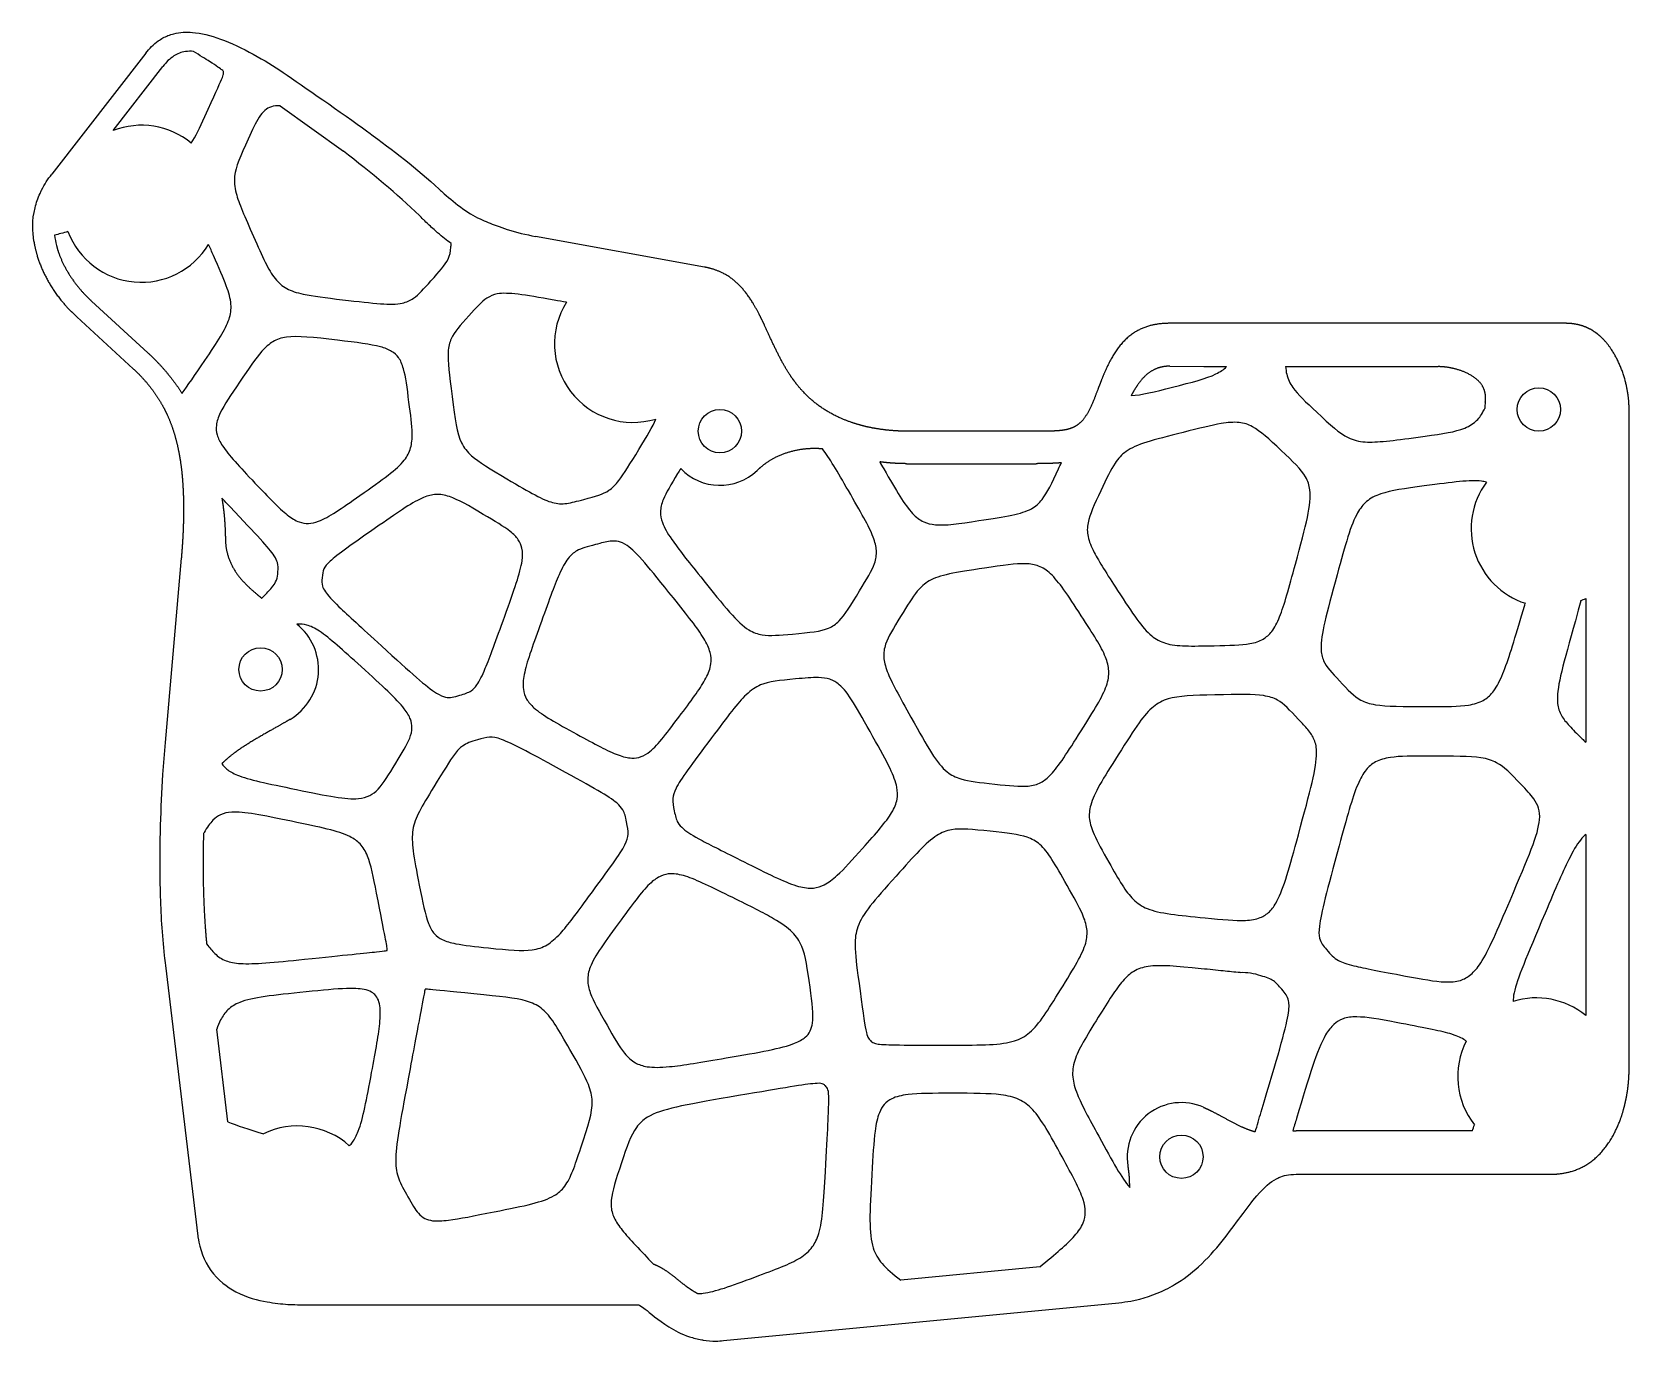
# Model space of a CAD drawing. Header units: millimetres. Extents: x -115 to 32, y -70 to 51.
import ezdxf

# ---------------------------------------------------------------- set-up
doc = ezdxf.new("R2010")
doc.units = ezdxf.units.MM
doc.layers.get('0').update_dxf_attribs({"linetype": 'CONTINUOUS'})

msp = doc.modelspace()

# ---------------------------------------------------------------- linework, layer by layer
for p, q in [((-104.59, 48.91), (-113.27, 37.73)), ((-107.62, 41.76), (-103.01, 47.69)), ((-92.19, 44.05), (-86.36, 39.86)), ((-114.93, 31.54), (-114.93, 31.56)), ((-53.01, 29.15), (-68.62, 31.99)), ((-104.41, 21.24), (-109.61, 26.02)), ((-110.96, 24.55), (-105.76, 19.77)), ((26.44, 23.96), (-10.1, 23.96)), ((-10.08, 20), (-6.92, 19.96)), ((-6.92, 19.96), (-4.83, 19.96)), ((0.62, 19.96), (14.69, 19.96)), ((32.33, -44.87), (32.33, 16)), ((-22.4, 14), (-34.36, 14)), ((-34.36, 11), (-22.4, 11)), ((-101.32, 2.26), (-102.81, -14.75)), ((28.33, -1.44), (28.33, -14.72)), ((28.33, -23.24), (28.33, -39.95)), ((-102.79, -35.33), (-99.79, -60.33)), ((-97.03, -49.79), (-98.05, -41.23)), ((17.86, -50.62), (1.6, -50.62)), ((1.6, -54.62), (25, -54.62)), ((-22.08, -63.16), (-34.91, -64.39)), ((-90.07, -66.67), (-59.11, -66.67)), ((-51.27, -69.98), (-14.76, -66.48))]:
    msp.add_line(p, q)
for centre in [(24, 16), (-51.6, 14), (-94, -8), (-9, -53)]:
    msp.add_circle(centre, 2)
for centre, radius, start, end in [((-105, 35), 7.25, 50.6689, 111.1426), ((-105, 35), 7.25, 200.7715, 328.8089), ((-59.62, 22.06), 7.25, 147.9484, 286.7903), ((24, 16), 5, 172.1427, 178.9491), ((-51.6, 14), 5, 223.7412, 313.464), ((25, 5), 7.25, 143.6807, 251.9501), ((25, 5), 7.25, 293.1946, 297.3016), ((-94, -8), 5.35, -59.4772, 51.2215), ((-3.36, -41), 5, 70.1769, 92.5484), ((23.76, -45.58), 7.25, 50.9716, 107.1262), ((23.76, -45.58), 7.25, 153.2668, 218.006), ((-9, -53), 5, 65.9174, 189.5666), ((-90.61, -57.41), 7.25, 48.5178, 115.63)]:
    msp.add_arc(centre, radius, start, end)
for points, degree, knots in [([(-104.59, 48.91), (-104.26, 49.34), (-103.89, 49.73), (-103.16, 50.24), (-102.87, 50.4), (-102.55, 50.53)], 3, [0, 0, 0, 0, 0.1615538, 0.1615538, 0.2652934, 0.2652934, 0.2652934, 0.2652934]), ([(-102, 50.7), (-101.44, 50.84), (-100.87, 50.87), (-99.49, 50.76), (-98.62, 50.54), (-95.72, 49.49), (-93.54, 48.23), (-91.93, 47.13)], 3, [0, 0, 0, 0, 0.1724139, 0.1724139, 0.4165655, 0.4165655, 0.9531404, 0.9531404, 0.9531404, 0.9531404]), ([(-100.2, 49.07), (-100.45, 49.09), (-100.7, 49.09), (-101.13, 49.02), (-101.32, 48.98), (-101.67, 48.84), (-101.84, 48.75), (-102, 48.65)], 3, [1.0740013, 1.0740013, 1.0740013, 1.0740013, 1.1897237, 1.1897237, 1.2779348, 1.2779348, 1.3659141, 1.3659141, 1.3659141, 1.3659141]), ([(-97.43, 47.16), (-97.43, 47.19), (-97.44, 47.22), (-97.48, 47.28), (-97.51, 47.32), (-97.72, 47.48), (-98.03, 47.7), (-99.07, 48.36), (-99.61, 48.7), (-100.2, 49.07)], 3, [0, 0, 0, 0, 0.00932431, 0.00932431, 0.01685216, 0.01685216, 0.03711357, 0.03711357, 0.0480001, 0.0480001, 0.0480001, 0.0480001]), ([(-102, 48.65), (-102.2, 48.52), (-102.38, 48.38), (-102.72, 48.05), (-102.87, 47.87), (-103.01, 47.69)], 3, [0, 0, 0, 0, 0.070191, 0.070191, 0.1404002, 0.1404002, 0.1404002, 0.1404002]), ([(-99.14, 43.06), (-98.26, 45), (-97.82, 45.97), (-97.49, 46.74), (-97.44, 46.88), (-97.41, 47.02), (-97.41, 47.05), (-97.41, 47.11), (-97.42, 47.14), (-97.43, 47.16)], 3, [0, 0, 0, 0, 0.639608, 0.639608, 0.959606, 0.959606, 1.119691, 1.119691, 1.279795, 1.279795, 1.279795, 1.279795]), ([(-91.93, 47.13), (-90.06, 45.85), (-86.57, 43.45), (-84.08, 41.63), (-84.04, 41.61), (-84.01, 41.58)], 3, [0, 0, 0, 0, 0.6809479, 0.6809479, 0.6904835, 0.6904835, 0.6904835, 0.6904835]), ([(-92.19, 44.05), (-92.51, 44.06), (-92.77, 44.03), (-93.23, 43.88), (-93.42, 43.77), (-93.8, 43.46), (-93.97, 43.24), (-94.46, 42.49), (-94.76, 41.83), (-95.15, 40.98)], 3, [1.090477, 1.090477, 1.090477, 1.090477, 1.369153, 1.369153, 1.634201, 1.634201, 1.930049, 1.930049, 2.492551, 2.492551, 2.492551, 2.492551]), ([(-95.15, 40.98), (-95.87, 39.39), (-96.3, 38.45), (-96.45, 37.05), (-96.4, 36.56), (-96.01, 35.04), (-95.48, 33.85), (-94.65, 31.97)], 3, [0, 0, 0, 0, 0.525015, 0.525015, 0.810474, 0.810474, 1.278991, 1.278991, 1.278991, 1.278991]), ([(-76.42, 31.33), (-76.83, 31.62), (-77.22, 31.94), (-77.95, 32.58), (-78.25, 32.85), (-78.67, 33.25), (-78.8, 33.38), (-78.98, 33.55), (-79.12, 33.7), (-81.4, 35.9), (-83.74, 37.83), (-86.36, 39.86)], 3, [0.8012267, 0.8012267, 0.8012267, 0.8012267, 1.0380105, 1.0380105, 1.1976474, 1.1976474, 1.2755894, 1.2755894, 1.2973826, 1.2973826, 1.5126054, 1.5126054, 1.5126054, 1.5126054]), ([(-114.36, 35.95), (-114.32, 36.06), (-114.27, 36.16), (-113.95, 36.79), (-113.63, 37.27), (-113.27, 37.73)], 3, [0.3550521, 0.3550521, 0.3550521, 0.3550521, 0.3795625, 0.3795625, 0.5020165, 0.5020165, 0.5020165, 0.5020165]), ([(-114.93, 31.56), (-115.06, 32.41), (-115.11, 33.47), (-114.71, 35.09), (-114.56, 35.53), (-114.36, 35.95)], 3, [0.0028633, 0.0028633, 0.0028633, 0.0028633, 0.2566818, 0.2566818, 0.3550521, 0.3550521, 0.3550521, 0.3550521]), ([(-77.23, 36.09), (-76.77, 35.68), (-76.16, 35.16), (-74.91, 34.22), (-74.34, 33.87), (-73.74, 33.6)], 3, [0.036248, 0.036248, 0.036248, 0.036248, 0.1961436, 0.1961436, 0.368509, 0.368509, 0.368509, 0.368509]), ([(-72.24, 32.98), (-71.91, 32.86), (-71.57, 32.74), (-70.37, 32.36), (-69.51, 32.15), (-68.62, 31.99)], 3, [0.1624543, 0.1624543, 0.1624543, 0.1624543, 0.2697807, 0.2697807, 0.5394856, 0.5394856, 0.5394856, 0.5394856]), ([(-114.93, 31.54), (-114.86, 31.12), (-114.66, 30.16), (-114.14, 28.67), (-113.37, 27.24), (-112.33, 25.9), (-111.44, 24.99), (-110.96, 24.55)], 5, [0.4489839, 0.4489839, 0.4489839, 0.4489839, 0.4489839, 0.4489839, 0.6, 0.8, 1, 1, 1, 1, 1, 1]), ([(-112.84, 31.15), (-112.78, 30.9), (-112.58, 30.23), (-112.13, 29.14), (-111.5, 28.09), (-110.71, 27.1), (-109.99, 26.37), (-109.61, 26.02)], 5, [-0.5136637, -0.5136637, -0.5136637, -0.5136637, -0.5136637, -0.5136637, -0.4, -0.2, 0, 0, 0, 0, 0, 0]), ([(-94.65, 31.97), (-93.82, 30.08), (-93.29, 28.89), (-92.35, 27.7), (-92, 27.41), (-91.17, 26.95), (-90.68, 26.79), (-89.16, 26.46), (-88, 26.32), (-86.43, 26.14)], 3, [0, 0, 0, 0, 0.61847, 0.61847, 0.929936, 0.929936, 1.236091, 1.236091, 1.679623, 1.679623, 1.679623, 1.679623]), ([(-78.27, 27.88), (-77.48, 28.76), (-76.98, 29.32), (-76.53, 30.23), (-76.45, 30.57), (-76.42, 31.09), (-76.42, 31.2), (-76.42, 31.33)], 3, [0, 0, 0, 0, 0.355127, 0.355127, 0.5626958, 0.5626958, 0.6192106, 0.6192106, 0.6192106, 0.6192106]), ([(-99.15, 20.52), (-97.96, 22.29), (-97.23, 23.37), (-96.76, 24.8), (-96.7, 25.24), (-96.78, 26.23), (-96.93, 26.77), (-97.43, 28.16), (-97.83, 29.06), (-98.34, 30.21)], 3, [0, 0, 0, 0, 0.640343, 0.640343, 0.949415, 0.949415, 1.264479, 1.264479, 1.625005, 1.625005, 1.625005, 1.625005]), ([(-47.75, 24.34), (-47.97, 24.79), (-48.44, 25.7), (-49.23, 27), (-50.2, 28.06), (-51.45, 28.76), (-52.47, 29.05), (-53.01, 29.15)], 5, [-0.2913407, -0.2913407, -0.2913407, -0.2913407, -0.2913407, -0.2913407, -0.2, -0.1, 0, 0, 0, 0, 0, 0]), ([(-86.43, 26.14), (-83.44, 25.79), (-81.95, 25.61), (-80.53, 25.91), (-80.2, 26.06), (-79.4, 26.62), (-78.94, 27.14), (-78.27, 27.88)], 3, [0, 0, 0, 0, 0.900557, 0.900557, 1.256733, 1.256733, 1.800521, 1.800521, 1.800521, 1.800521]), ([(-66.89, 26.1), (-69.74, 26.6), (-71.16, 26.85), (-72.51, 26.61), (-72.81, 26.48), (-73.61, 25.96), (-74.08, 25.43), (-74.77, 24.66)], 3, [0, 0, 0, 0, 0.86781, 0.86781, 1.187164, 1.187164, 1.735188, 1.735188, 1.735188, 1.735188]), ([(-74.77, 24.66), (-75.6, 23.74), (-76.11, 23.17), (-76.57, 22.17), (-76.66, 21.79), (-76.74, 20.43), (-76.58, 19.23), (-76.32, 17.21)], 3, [0, 0, 0, 0, 0.3708064, 0.3708064, 0.5879072, 0.5879072, 0.9843302, 0.9843302, 0.9843302, 0.9843302]), ([(-44.75, 18.66), (-44.84, 18.77), (-45.23, 19.31), (-45.87, 20.34), (-46.45, 21.51), (-46.99, 22.72), (-47.47, 23.77), (-47.73, 24.3), (-47.75, 24.34)], 5, [-0.5270726, -0.5270726, -0.5270726, -0.5270726, -0.5270726, -0.5270726, -0.5, -0.4, -0.3, -0.2913407, -0.2913407, -0.2913407, -0.2913407, -0.2913407, -0.2913407]), ([(-10.1, 23.96), (-10.67, 23.96), (-11.73, 23.87), (-13.1, 23.45), (-14.49, 22.4), (-15.46, 20.87), (-16.02, 19.63), (-16.35, 18.8), (-16.51, 18.38), (-16.53, 18.34)], 5, [0, 0, 0, 0, 0, 0, 0.1, 0.2, 0.3, 0.4, 0.4097349, 0.4097349, 0.4097349, 0.4097349, 0.4097349, 0.4097349]), ([(29.39, 22.99), (29.25, 23.1), (28.76, 23.45), (28.21, 23.71), (27.61, 23.89), (26.94, 23.96), (26.44, 23.96)], 5, [0.7108519, 0.7108519, 0.7108519, 0.7108519, 0.7108519, 0.7108519, 0.8, 1, 1, 1, 1, 1, 1]), ([(-86.9, 22.4), (-89.17, 22.66), (-90.58, 22.83), (-92.09, 22.61), (-92.49, 22.48), (-93.22, 22.05), (-93.54, 21.76), (-94.46, 20.73), (-95.08, 19.81), (-95.94, 18.54)], 3, [0, 0, 0, 0, 0.685412, 0.685412, 0.99988, 0.99988, 1.294833, 1.294833, 1.794158, 1.794158, 1.794158, 1.794158]), ([(-80.3, 16.69), (-80.47, 18.04), (-80.6, 19.03), (-80.93, 20.18), (-81.07, 20.52), (-81.44, 21.03), (-81.65, 21.22), (-82.18, 21.54), (-82.52, 21.68), (-83.84, 22.03), (-85.1, 22.18), (-86.9, 22.4)], 3, [0, 0, 0, 0, 0.41021, 0.41021, 0.641707, 0.641707, 0.845757, 0.845757, 1.072586, 1.072586, 1.552396, 1.552396, 1.552396, 1.552396]), ([(32.33, 16), (32.33, 16.45), (32.27, 17.35), (32.05, 18.69), (31.53, 20.22), (30.76, 21.59), (30.06, 22.42), (29.57, 22.85), (29.39, 22.99)], 5, [0, 0, 0, 0, 0, 0, 0.2, 0.4, 0.6, 0.7108519, 0.7108519, 0.7108519, 0.7108519, 0.7108519, 0.7108519]), ([(-104.41, 21.24), (-103.76, 20.65), (-103.07, 19.94), (-102.44, 19.19), (-101.85, 18.41), (-101.32, 17.61), (-101.25, 17.5)], 5, [0, 0, 0, 0, 0, 0, 0.2, 0.2294064, 0.2294064, 0.2294064, 0.2294064, 0.2294064, 0.2294064]), ([(-105.76, 19.77), (-105.13, 19.19), (-104.45, 18.47), (-103.86, 17.72), (-103.36, 16.95), (-102.94, 16.16), (-102.86, 16.01)], 5, [0, 0, 0, 0, 0, 0, 0.2, 0.2450399, 0.2450399, 0.2450399, 0.2450399, 0.2450399, 0.2450399]), ([(-10.08, 20), (-10.45, 20), (-11.15, 19.91), (-11.97, 19.56), (-12.63, 18.93), (-13.18, 18.1), (-13.5, 17.53), (-13.64, 17.28)], 5, [0, 0, 0, 0, 0, 0, 0.1, 0.2, 0.273387, 0.273387, 0.273387, 0.273387, 0.273387, 0.273387]), ([(-9.83, 18.06), (-7.97, 18.53), (-6.71, 18.85), (-5.42, 19.48), (-5.1, 19.69), (-4.83, 19.96)], 3, [0, 0, 0, 0, 0.5761734, 0.5761734, 0.8358467, 0.8358467, 0.8358467, 0.8358467]), ([(0.62, 19.96), (0.64, 19.71), (0.67, 19.48), (0.83, 18.81), (1.02, 18.42), (1.76, 17.38), (2.47, 16.71), (3.5, 15.75)], 3, [0.795647, 0.795647, 0.795647, 0.795647, 0.972103, 0.972103, 1.340937, 1.340937, 1.945243, 1.945243, 1.945243, 1.945243]), ([(-95.94, 18.54), (-96.76, 17.33), (-97.36, 16.44), (-97.92, 15.28), (-98.04, 14.91), (-98.12, 14.24), (-98.09, 13.95), (-97.91, 13.34), (-97.75, 13.01), (-96.95, 11.79), (-95.97, 10.75), (-94.52, 9.21)], 3, [0, 0, 0, 0, 0.437939, 0.437939, 0.686763, 0.686763, 0.899854, 0.899854, 1.127883, 1.127883, 1.673406, 1.673406, 1.673406, 1.673406]), ([(-38.6, 14.55), (-38.73, 14.58), (-39.34, 14.76), (-40.41, 15.13), (-41.77, 15.77), (-42.99, 16.65), (-43.97, 17.65), (-44.53, 18.35), (-44.75, 18.66)], 5, [-0.8272273, -0.8272273, -0.8272273, -0.8272273, -0.8272273, -0.8272273, -0.8, -0.7, -0.6, -0.5270726, -0.5270726, -0.5270726, -0.5270726, -0.5270726, -0.5270726]), ([(-16.53, 18.34), (-16.66, 18), (-16.93, 17.28), (-17.31, 16.28), (-17.77, 15.33), (-18.32, 14.72), (-18.78, 14.43), (-19.08, 14.3), (-19.18, 14.27)], 5, [0.4097349, 0.4097349, 0.4097349, 0.4097349, 0.4097349, 0.4097349, 0.5, 0.6, 0.7, 0.7478192, 0.7478192, 0.7478192, 0.7478192, 0.7478192, 0.7478192]), ([(-84.83, 8.06), (-82.68, 9.57), (-81.43, 10.45), (-80.45, 11.68), (-80.26, 12.05), (-80.04, 12.85), (-80, 13.29), (-80.02, 14.56), (-80.14, 15.48), (-80.3, 16.69)], 3, [0, 0, 0, 0, 0.787233, 0.787233, 1.115722, 1.115722, 1.434768, 1.434768, 1.890159, 1.890159, 1.890159, 1.890159]), ([(-76.32, 17.21), (-76.05, 15.06), (-75.89, 13.83), (-75.23, 12.47), (-74.94, 12.1), (-73.85, 11.13), (-72.84, 10.53), (-71.26, 9.6)], 3, [0, 0, 0, 0, 0.651887, 0.651887, 0.975244, 0.975244, 1.517043, 1.517043, 1.517043, 1.517043]), ([(-102.86, 16.01), (-102.61, 15.51), (-102.21, 14.62), (-101.91, 13.7), (-101.67, 12.76), (-101.5, 11.81), (-101.43, 11.39)], 5, [0.2450399, 0.2450399, 0.2450399, 0.2450399, 0.2450399, 0.2450399, 0.4, 0.5168525, 0.5168525, 0.5168525, 0.5168525, 0.5168525, 0.5168525]), ([(0.21, 12.22), (-0.94, 13.3), (-1.7, 14), (-2.83, 14.62), (-3.22, 14.75), (-4.17, 14.85), (-4.72, 14.8), (-6.2, 14.55), (-7.33, 14.27), (-8.85, 13.88)], 3, [0, 0, 0, 0, 0.473715, 0.473715, 0.732647, 0.732647, 1.016083, 1.016083, 1.431918, 1.431918, 1.431918, 1.431918]), ([(3.5, 15.75), (4.78, 14.54), (5.57, 13.81), (6.88, 13.17), (7.37, 13.05), (9.04, 12.94), (10.48, 13.13), (12.86, 13.45)], 3, [0, 0, 0, 0, 0.528161, 0.528161, 0.828937, 0.828937, 1.372141, 1.372141, 1.372141, 1.372141]), ([(12.86, 13.45), (14.63, 13.69), (15.88, 13.86), (17.31, 14.32), (17.71, 14.52), (18.34, 15.03), (18.58, 15.32), (18.86, 15.81), (18.93, 15.95), (19, 16.09)], 3, [0, 0, 0, 0, 0.53521, 0.53521, 0.829786, 0.829786, 1.083885, 1.083885, 1.174064, 1.174064, 1.174064, 1.174064]), ([(-34.36, 14), (-34.85, 14), (-35.7, 14.03), (-36.55, 14.12), (-37.41, 14.25), (-38.25, 14.45), (-38.6, 14.55)], 5, [-1, -1, -1, -1, -1, -1, -0.9, -0.8272273, -0.8272273, -0.8272273, -0.8272273, -0.8272273, -0.8272273]), ([(-19.18, 14.27), (-19.28, 14.23), (-19.6, 14.13), (-20.17, 14.03), (-20.81, 14), (-21.51, 14), (-22.1, 14), (-22.4, 14)], 5, [0.7478192, 0.7478192, 0.7478192, 0.7478192, 0.7478192, 0.7478192, 0.8, 0.9, 1, 1, 1, 1, 1, 1]), ([(-8.85, 13.88), (-11.72, 13.16), (-13.16, 12.8), (-14.51, 11.84), (-14.82, 11.49), (-15.53, 10.44), (-15.91, 9.62), (-16.44, 8.48)], 3, [0, 0, 0, 0, 0.887863, 0.887863, 1.263668, 1.263668, 1.779259, 1.779259, 1.779259, 1.779259]), ([(-64.15, 7.7), (-63.04, 7.99), (-62.39, 8.17), (-61.52, 8.76), (-61.24, 9.04), (-60.45, 10.06), (-59.91, 10.95), (-59.07, 12.32)], 3, [0, 0, 0, 0, 0.3436806, 0.3436806, 0.5419118, 0.5419118, 0.8340142, 0.8340142, 0.8340142, 0.8340142]), ([(-42.13, 12.36), (-42.43, 12.39), (-43.07, 12.42), (-44.03, 12.36), (-45.3, 12.12), (-46.5, 11.63), (-47.36, 11.08), (-47.9, 10.62), (-48.16, 10.38)], 5, [-0.7790496, -0.7790496, -0.7790496, -0.7790496, -0.7790496, -0.7790496, -0.6, -0.4, -0.2, 0, 0, 0, 0, 0, 0]), ([(1.53, 1.71), (2.53, 5.41), (3.03, 7.26), (2.81, 9.01), (2.68, 9.39), (2.05, 10.5), (1.31, 11.19), (0.21, 12.22)], 3, [0, 0, 0, 0, 1.150544, 1.150544, 1.530951, 1.530951, 2.258642, 2.258642, 2.258642, 2.258642]), ([(-101.43, 11.39), (-101.38, 11.1), (-101.24, 10.09), (-101.13, 8.73), (-101.09, 7.34), (-101.11, 5.92), (-101.15, 4.79), (-101.17, 4.44)], 5, [0.5168525, 0.5168525, 0.5168525, 0.5168525, 0.5168525, 0.5168525, 0.6, 0.8, 0.8901465, 0.8901465, 0.8901465, 0.8901465, 0.8901465, 0.8901465]), ([(-36.48, 10.53), (-35.3, 8.49), (-34.55, 7.19), (-33.48, 6.05), (-33.15, 5.8), (-32.46, 5.48), (-32.11, 5.4), (-30.77, 5.27), (-29.55, 5.46), (-27.71, 5.74)], 3, [0, 0, 0, 0, 0.706654, 0.706654, 1.022844, 1.022844, 1.303168, 1.303168, 1.962129, 1.962129, 1.962129, 1.962129]), ([(-27.71, 5.74), (-25.14, 6.13), (-23.77, 6.33), (-22.45, 7.06), (-22.14, 7.33), (-21.38, 8.31), (-20.96, 9.19), (-20.34, 10.53)], 3, [0, 0, 0, 0, 0.778407, 0.778407, 1.114391, 1.114391, 1.698673, 1.698673, 1.698673, 1.698673]), ([(-20.08, 11.08), (-20.26, 11.07), (-20.74, 11.03), (-21.22, 11.01), (-21.68, 11.01), (-22.13, 11), (-22.4, 11)], 5, [0.8382641, 0.8382641, 0.8382641, 0.8382641, 0.8382641, 0.8382641, 0.9, 1, 1, 1, 1, 1, 1]), ([(-94.52, 9.21), (-93.23, 7.86), (-92.31, 6.89), (-91.14, 5.96), (-90.79, 5.75), (-90.16, 5.52), (-89.87, 5.47), (-89.28, 5.5), (-88.97, 5.57), (-87.71, 6.05), (-86.56, 6.85), (-84.83, 8.06)], 3, [0, 0, 0, 0, 0.560304, 0.560304, 0.845302, 0.845302, 1.074803, 1.074803, 1.301961, 1.301961, 1.958084, 1.958084, 1.958084, 1.958084]), ([(-71.26, 9.6), (-69.05, 8.3), (-67.94, 7.65), (-66.6, 7.29), (-66.21, 7.27), (-65.3, 7.4), (-64.81, 7.53), (-64.15, 7.7)], 3, [0, 0, 0, 0, 0.770019, 0.770019, 1.160911, 1.160911, 1.531216, 1.531216, 1.531216, 1.531216]), ([(-55.5, 10.08), (-56.11, 9.08), (-56.57, 8.33), (-56.99, 7.27), (-57.08, 6.91), (-57.09, 6.22), (-57.03, 5.9), (-56.74, 5.11), (-56.46, 4.61), (-55.44, 3.13), (-54.57, 2.03), (-53.37, 0.54)], 3, [0, 0, 0, 0, 0.354263, 0.354263, 0.573359, 0.573359, 0.763521, 0.763521, 1.015625, 1.015625, 1.384348, 1.384348, 1.384348, 1.384348]), ([(13.42, 8.94), (11.61, 8.7), (10.34, 8.52), (8.88, 8.03), (8.45, 7.8), (7.77, 7.22), (7.51, 6.89), (6.63, 5.35), (6.15, 3.59), (5.37, 0.72)], 3, [0, 0, 0, 0, 0.546899, 0.546899, 0.852522, 0.852522, 1.122836, 1.122836, 1.84597, 1.84597, 1.84597, 1.84597]), ([(19.16, 9.29), (19.01, 9.33), (18.86, 9.36), (17.64, 9.51), (16.14, 9.31), (13.42, 8.94)], 3, [0.533281, 0.533281, 0.533281, 0.533281, 0.6107801, 0.6107801, 1.1155819, 1.1155819, 1.1155819, 1.1155819]), ([(-97.57, 7.82), (-97.52, 7.49), (-97.41, 6.77), (-97.33, 6.03), (-97.28, 5.3), (-97.26, 4.56), (-97.25, 4.15)], 5, [0.7224715, 0.7224715, 0.7224715, 0.7224715, 0.7224715, 0.7224715, 0.8, 0.8953787, 0.8953787, 0.8953787, 0.8953787, 0.8953787, 0.8953787]), ([(-73.44, 6.32), (-74.81, 7.13), (-75.76, 7.69), (-77.01, 8.11), (-77.41, 8.18), (-78.18, 8.14), (-78.55, 8.04), (-79.93, 7.48), (-81.14, 6.63), (-83.04, 5.31)], 3, [0, 0, 0, 0, 0.478373, 0.478373, 0.739505, 0.739505, 0.969516, 0.969516, 1.527099, 1.527099, 1.527099, 1.527099]), ([(-38.7, -0.74), (-38.04, 0.34), (-37.57, 1.1), (-37.19, 2.19), (-37.13, 2.57), (-37.18, 3.36), (-37.28, 3.76), (-37.84, 5.22), (-38.58, 6.51), (-39.74, 8.51)], 3, [0, 0, 0, 0, 0.381668, 0.381668, 0.608198, 0.608198, 0.819929, 0.819929, 1.270721, 1.270721, 1.270721, 1.270721]), ([(-16.44, 8.48), (-17.05, 7.19), (-17.45, 6.32), (-17.7, 5.11), (-17.71, 4.7), (-17.52, 3.8), (-17.33, 3.33), (-16.6, 1.94), (-15.89, 0.85), (-14.89, -0.7)], 3, [0, 0, 0, 0, 0.428201, 0.428201, 0.673179, 0.673179, 0.930688, 0.930688, 1.361492, 1.361492, 1.361492, 1.361492]), ([(-92.4, 1.02), (-92.38, 1.36), (-92.36, 1.6), (-92.49, 2.05), (-92.58, 2.25), (-93.23, 3.22), (-94.35, 4.4), (-96.81, 7.01)], 3, [0, 0, 0, 0, 0.1012425, 0.1012425, 0.1663382, 0.1663382, 0.3665029, 0.3665029, 0.3665029, 0.3665029]), ([(-71.46, -3.08), (-70.59, -0.65), (-70.02, 0.91), (-69.8, 2.48), (-69.8, 2.86), (-69.94, 3.48), (-70.05, 3.74), (-70.4, 4.24), (-70.65, 4.49), (-71.54, 5.2), (-72.36, 5.68), (-73.44, 6.32)], 3, [0, 0, 0, 0, 0.775833, 0.775833, 1.085593, 1.085593, 1.353568, 1.353568, 1.641194, 1.641194, 2.173218, 2.173218, 2.173218, 2.173218]), ([(-83.04, 5.31), (-85.63, 3.5), (-86.92, 2.59), (-87.88, 1.71), (-88.05, 1.5), (-88.27, 1.04), (-88.29, 0.8), (-88.32, 0.47)], 3, [0, 0, 0, 0, 0.947363, 0.947363, 1.3799, 1.3799, 1.894749, 1.894749, 1.894749, 1.894749]), ([(-97.25, 4.15), (-97.25, 3.67), (-97.16, 2.77), (-96.78, 1.57), (-96.05, 0.5), (-95.09, -0.43), (-94.38, -1.03), (-93.97, -1.36), (-93.89, -1.42)], 5, [-1, -1, -1, -1, -1, -1, -0.8, -0.6, -0.4, -0.3539035, -0.3539035, -0.3539035, -0.3539035, -0.3539035, -0.3539035]), ([(-63.09, 3.53), (-63.83, 3.33), (-64.37, 3.19), (-65.11, 2.78), (-65.37, 2.56), (-65.9, 1.88), (-66.16, 1.39), (-66.9, -0.29), (-67.43, -1.78), (-68.22, -3.97)], 3, [0, 0, 0, 0, 0.2315967, 0.2315967, 0.3876794, 0.3876794, 0.5717978, 0.5717978, 0.8635163, 0.8635163, 0.8635163, 0.8635163]), ([(-55.89, -1.4), (-58.14, 1.42), (-59.27, 2.83), (-60.45, 3.64), (-60.71, 3.75), (-61.21, 3.86), (-61.46, 3.86), (-62.11, 3.79), (-62.54, 3.67), (-63.09, 3.53)], 3, [0, 0, 0, 0, 1.082543, 1.082543, 1.420917, 1.420917, 1.727415, 1.727415, 2.171583, 2.171583, 2.171583, 2.171583]), ([(-18.25, -3.04), (-19.51, -1.11), (-20.3, 0.11), (-21.43, 1.16), (-21.79, 1.39), (-22.54, 1.68), (-22.93, 1.74), (-24.29, 1.79), (-25.47, 1.61), (-27.18, 1.35)], 3, [0, 0, 0, 0, 0.691569, 0.691569, 1.004844, 1.004844, 1.28978, 1.28978, 1.875484, 1.875484, 1.875484, 1.875484]), ([(-5.98, -5.81), (-4.56, -5.78), (-3.5, -5.76), (-2.19, -5.53), (-1.79, -5.4), (-1.15, -5.02), (-0.89, -4.79), (-0.4, -4.15), (-0.16, -3.7), (0.51, -2.04), (0.93, -0.49), (1.53, 1.71)], 3, [0, 0, 0, 0, 0.427194, 0.427194, 0.683675, 0.683675, 0.903618, 0.903618, 1.161149, 1.161149, 1.653328, 1.653328, 1.653328, 1.653328]), ([(-93.89, -1.42), (-93.53, -1.07), (-93.26, -0.79), (-92.77, -0.23), (-92.62, 0.02), (-92.45, 0.49), (-92.43, 0.72), (-92.4, 1.02)], 3, [0.604504, 0.604504, 0.604504, 0.604504, 0.923854, 0.923854, 1.385804, 1.385804, 1.84778, 1.84778, 1.84778, 1.84778]), ([(-88.32, 0.47), (-88.34, 0.17), (-88.36, -0.06), (-88.24, -0.47), (-88.16, -0.63), (-87.79, -1.16), (-87.41, -1.58), (-85.94, -3), (-84.7, -4.13), (-82.85, -5.82)], 3, [0, 0, 0, 0, 0.0916432, 0.0916432, 0.1484124, 0.1484124, 0.2441696, 0.2441696, 0.3657845, 0.3657845, 0.3657845, 0.3657845]), ([(-53.37, 0.54), (-51.12, -2.27), (-49.99, -3.68), (-48.53, -4.59), (-48.13, -4.73), (-46.97, -4.92), (-46.12, -4.84), (-44.89, -4.73)], 3, [0, 0, 0, 0, 1.082542, 1.082542, 1.49458, 1.49458, 2.164345, 2.164345, 2.164345, 2.164345]), ([(-27.18, 1.35), (-29.94, 0.93), (-31.32, 0.73), (-32.7, -0.07), (-33.04, -0.37), (-33.83, -1.33), (-34.28, -2.07), (-34.92, -3.11)], 3, [0, 0, 0, 0, 0.837534, 0.837534, 1.197177, 1.197177, 1.679822, 1.679822, 1.679822, 1.679822]), ([(5.37, 0.72), (4.37, -2.98), (3.87, -4.83), (3.9, -6.5), (3.98, -6.86), (4.4, -7.78), (4.88, -8.3), (5.59, -9.05)], 3, [0, 0, 0, 0, 1.150545, 1.150545, 1.567051, 1.567051, 2.301638, 2.301638, 2.301638, 2.301638]), ([(-55.17, -12.11), (-54.11, -10.69), (-53.34, -9.66), (-52.64, -8.33), (-52.49, -7.91), (-52.38, -7.13), (-52.41, -6.78), (-52.61, -6.03), (-52.8, -5.61), (-53.66, -4.18), (-54.58, -3.02), (-55.89, -1.4)], 3, [0, 0, 0, 0, 0.531209, 0.531209, 0.823644, 0.823644, 1.081343, 1.081343, 1.373427, 1.373427, 1.952128, 1.952128, 1.952128, 1.952128]), ([(-44.89, -4.73), (-43.25, -4.58), (-42.29, -4.49), (-41.2, -4.03), (-40.9, -3.82), (-40.06, -2.96), (-39.54, -2.11), (-38.7, -0.74)], 3, [0, 0, 0, 0, 0.492496, 0.492496, 0.745513, 0.745513, 1.198009, 1.198009, 1.198009, 1.198009]), ([(-14.89, -0.7), (-13.46, -2.89), (-12.63, -4.17), (-11.35, -5.22), (-10.94, -5.44), (-9.94, -5.74), (-9.35, -5.81), (-7.9, -5.85), (-7.04, -5.83), (-5.98, -5.81)], 3, [0, 0, 0, 0, 0.78465, 0.78465, 1.131724, 1.131724, 1.494272, 1.494272, 1.847232, 1.847232, 1.847232, 1.847232]), ([(-84.72, -7.74), (-86.43, -6.19), (-87.61, -5.11), (-88.99, -4.19), (-89.38, -4), (-90.03, -3.82), (-90.31, -3.79), (-90.62, -3.83), (-90.63, -3.83), (-90.65, -3.83)], 3, [0, 0, 0, 0, 0.690991, 0.690991, 1.005736, 1.005736, 1.252273, 1.252273, 1.26499, 1.26499, 1.26499, 1.26499]), ([(-75.6, -10.38), (-75.16, -10.25), (-74.84, -10.15), (-74.37, -9.84), (-74.2, -9.67), (-73.78, -9.08), (-73.54, -8.59), (-72.83, -6.87), (-72.28, -5.36), (-71.46, -3.08)], 3, [0, 0, 0, 0, 0.1367543, 0.1367543, 0.2270821, 0.2270821, 0.3553599, 0.3553599, 0.5448644, 0.5448644, 0.5448644, 0.5448644]), ([(-68.22, -3.97), (-68.94, -5.97), (-69.45, -7.38), (-69.77, -8.99), (-69.8, -9.44), (-69.7, -10.16), (-69.61, -10.45), (-69.28, -11.02), (-69.05, -11.28), (-67.98, -12.24), (-66.7, -12.94), (-64.81, -13.98)], 3, [0, 0, 0, 0, 0.636107, 0.636107, 0.950651, 0.950651, 1.205661, 1.205661, 1.461593, 1.461593, 2.163655, 2.163655, 2.163655, 2.163655]), ([(-34.92, -3.11), (-35.59, -4.21), (-36.06, -4.97), (-36.44, -6.08), (-36.5, -6.46), (-36.44, -7.27), (-36.34, -7.69), (-35.77, -9.18), (-35.05, -10.46), (-33.96, -12.42)], 3, [0, 0, 0, 0, 0.38746, 0.38746, 0.617215, 0.617215, 0.835511, 0.835511, 1.271338, 1.271338, 1.271338, 1.271338]), ([(-18.26, -13.68), (-17.06, -11.77), (-16.28, -10.54), (-15.75, -9.02), (-15.68, -8.57), (-15.73, -7.71), (-15.83, -7.3), (-16.39, -5.89), (-17.14, -4.74), (-18.25, -3.04)], 3, [0, 0, 0, 0, 0.675083, 0.675083, 0.998817, 0.998817, 1.291335, 1.291335, 1.922225, 1.922225, 1.922225, 1.922225]), ([(13.85, -11.43), (15.43, -11.43), (16.6, -11.43), (18.04, -11.21), (18.48, -11.07), (19.2, -10.67), (19.48, -10.43), (20.04, -9.73), (20.31, -9.24), (21.09, -7.45), (21.58, -5.8), (22.28, -3.47)], 3, [0, 0, 0, 0, 0.473238, 0.473238, 0.755642, 0.755642, 0.99782, 0.99782, 1.283456, 1.283456, 1.814581, 1.814581, 1.814581, 1.814581]), ([(27.37, -3.5), (26.24, -7.5), (25.68, -9.5), (25.72, -11.27), (25.8, -11.65), (26.11, -12.34), (26.33, -12.65), (26.88, -13.29), (27.22, -13.64), (27.62, -14.04)], 3, [0, 0, 0, 0, 1.24702, 1.24702, 1.680869, 1.680869, 2.100838, 2.100838, 2.510565, 2.510565, 2.510565, 2.510565]), ([(-82.85, -5.82), (-80.07, -8.35), (-78.68, -9.62), (-77.43, -10.4), (-77.17, -10.51), (-76.72, -10.6), (-76.53, -10.6), (-76.11, -10.53), (-75.88, -10.46), (-75.6, -10.38)], 3, [0, 0, 0, 0, 1.129209, 1.129209, 1.546237, 1.546237, 1.879943, 1.879943, 2.247084, 2.247084, 2.247084, 2.247084]), ([(-81.52, -16.65), (-80.93, -15.69), (-80.48, -14.97), (-80.1, -14), (-80.03, -13.69), (-80.02, -13.11), (-80.07, -12.85), (-80.28, -12.3), (-80.47, -11.99), (-81.46, -10.71), (-82.73, -9.55), (-84.72, -7.74)], 3, [0, 0, 0, 0, 0.338332, 0.338332, 0.525992, 0.525992, 0.694632, 0.694632, 0.893492, 0.893492, 1.420693, 1.420693, 1.420693, 1.420693]), ([(-37.47, -14.21), (-38.96, -11.54), (-39.75, -10.12), (-40.86, -9.17), (-41.14, -9.01), (-41.77, -8.8), (-42.11, -8.76), (-43.07, -8.74), (-43.75, -8.8), (-44.61, -8.88)], 3, [0, 0, 0, 0, 0.91691, 0.91691, 1.224169, 1.224169, 1.526045, 1.526045, 1.948718, 1.948718, 1.948718, 1.948718]), ([(-44.61, -8.88), (-46.12, -9.02), (-47.06, -9.1), (-48.31, -9.63), (-48.72, -9.91), (-49.96, -11.09), (-50.87, -12.31), (-52.37, -14.32)], 3, [0, 0, 0, 0, 0.455345, 0.455345, 0.72146, 0.72146, 1.196269, 1.196269, 1.196269, 1.196269]), ([(1.81, -12.61), (0.99, -11.73), (0.47, -11.17), (-0.5, -10.63), (-0.9, -10.5), (-2.35, -10.28), (-3.67, -10.31), (-5.91, -10.35)], 3, [0, 0, 0, 0, 0.3622762, 0.3622762, 0.5781642, 0.5781642, 0.9748172, 0.9748172, 0.9748172, 0.9748172]), ([(5.59, -9.05), (6.41, -9.93), (6.93, -10.48), (7.94, -11.04), (8.36, -11.17), (9.93, -11.42), (11.39, -11.42), (13.85, -11.43)], 3, [0, 0, 0, 0, 0.3598867, 0.3598867, 0.577211, 0.577211, 0.9744746, 0.9744746, 0.9744746, 0.9744746]), ([(-5.91, -10.35), (-7.95, -10.4), (-9.24, -10.43), (-10.73, -10.87), (-11.16, -11.1), (-12.02, -11.8), (-12.43, -12.28), (-13.44, -13.68), (-14.04, -14.64), (-14.83, -15.88)], 3, [0, 0, 0, 0, 0.612671, 0.612671, 0.932167, 0.932167, 1.272212, 1.272212, 1.654376, 1.654376, 1.654376, 1.654376]), ([(-91.28, -12.61), (-91.67, -12.84), (-92.47, -13.3), (-93.7, -13.99), (-95.06, -14.76), (-96.33, -15.6), (-97.11, -16.25), (-97.5, -16.63), (-97.57, -16.7)], 5, [0, 0, 0, 0, 0, 0, 0.2, 0.4, 0.6, 0.644849, 0.644849, 0.644849, 0.644849, 0.644849, 0.644849]), ([(-64.81, -13.98), (-63.14, -14.89), (-61.94, -15.55), (-60.52, -16.07), (-60.11, -16.17), (-59.44, -16.2), (-59.16, -16.16), (-58.6, -15.95), (-58.33, -15.79), (-57.28, -14.94), (-56.44, -13.81), (-55.17, -12.11)], 3, [0, 0, 0, 0, 0.572995, 0.572995, 0.861911, 0.861911, 1.093528, 1.093528, 1.320831, 1.320831, 1.986708, 1.986708, 1.986708, 1.986708]), ([(-33.96, -12.42), (-32.38, -15.26), (-31.59, -16.68), (-30.24, -17.76), (-29.84, -17.96), (-28.59, -18.34), (-27.62, -18.44), (-26.23, -18.59)], 3, [0, 0, 0, 0, 0.976628, 0.976628, 1.358566, 1.358566, 1.954624, 1.954624, 1.954624, 1.954624]), ([(1.8, -23.27), (2.92, -19.12), (3.48, -17.05), (3.48, -15.23), (3.41, -14.85), (3.13, -14.17), (2.93, -13.87), (2.44, -13.27), (2.15, -12.97), (1.81, -12.61)], 3, [0, 0, 0, 0, 1.288887, 1.288887, 1.756661, 1.756661, 2.191127, 2.191127, 2.590664, 2.590664, 2.590664, 2.590664]), ([(-73.97, -14.5), (-74.6, -14.69), (-74.99, -14.81), (-75.6, -15.25), (-75.83, -15.49), (-76.54, -16.44), (-77.1, -17.36), (-78.01, -18.85)], 3, [0, 0, 0, 0, 0.1968974, 0.1968974, 0.3230592, 0.3230592, 0.5279938, 0.5279938, 0.5279938, 0.5279938]), ([(-66.42, -17.2), (-69.35, -15.6), (-70.82, -14.8), (-72.22, -14.3), (-72.55, -14.24), (-73.21, -14.27), (-73.54, -14.37), (-73.97, -14.5)], 3, [0, 0, 0, 0, 1.001884, 1.001884, 1.488887, 1.488887, 2.004013, 2.004013, 2.004013, 2.004013]), ([(-52.37, -14.32), (-54.27, -16.86), (-55.22, -18.13), (-55.84, -19.35), (-55.93, -19.65), (-55.98, -20.28), (-55.91, -20.61), (-55.81, -21.07)], 3, [0, 0, 0, 0, 0.950371, 0.950371, 1.37772, 1.37772, 1.900863, 1.900863, 1.900863, 1.900863]), ([(-38.43, -24.53), (-37.15, -23.08), (-36.26, -22.09), (-35.48, -20.79), (-35.32, -20.39), (-35.18, -19.62), (-35.19, -19.27), (-35.37, -18.37), (-35.58, -17.82), (-36.27, -16.37), (-36.8, -15.42), (-37.47, -14.21)], 3, [0, 0, 0, 0, 0.579894, 0.579894, 0.878994, 0.878994, 1.137181, 1.137181, 1.471721, 1.471721, 1.873654, 1.873654, 1.873654, 1.873654]), ([(-26.23, -18.59), (-24.87, -18.74), (-23.91, -18.84), (-22.7, -18.73), (-22.33, -18.62), (-21.66, -18.27), (-21.36, -18.03), (-20.32, -16.94), (-19.52, -15.68), (-18.26, -13.68)], 3, [0, 0, 0, 0, 0.413291, 0.413291, 0.651023, 0.651023, 0.864824, 0.864824, 1.369182, 1.369182, 1.369182, 1.369182]), ([(-14.83, -15.88), (-16.25, -18.13), (-17.07, -19.44), (-17.5, -20.99), (-17.54, -21.41), (-17.43, -22.28), (-17.28, -22.72), (-16.75, -23.92), (-16.29, -24.74), (-15.69, -25.8)], 3, [0, 0, 0, 0, 0.797361, 0.797361, 1.133947, 1.133947, 1.464357, 1.464357, 1.91437, 1.91437, 1.91437, 1.91437]), ([(13.84, -16), (12.32, -16), (11.18, -16), (9.76, -16.21), (9.31, -16.34), (8.58, -16.73), (8.3, -16.97), (7.77, -17.62), (7.52, -18.07), (6.75, -19.87), (6.27, -21.67), (5.56, -24.29)], 3, [0, 0, 0, 0, 0.455577, 0.455577, 0.732866, 0.732866, 0.979706, 0.979706, 1.268892, 1.268892, 1.888235, 1.888235, 1.888235, 1.888235]), ([(22.34, -18.6), (21.39, -17.6), (20.8, -16.99), (19.69, -16.39), (19.23, -16.25), (17.62, -16.01), (16.18, -16.01), (13.84, -16)], 3, [0, 0, 0, 0, 0.413106, 0.413106, 0.655546, 0.655546, 1.071421, 1.071421, 1.071421, 1.071421]), ([(-97.57, -16.7), (-97.44, -16.88), (-97.3, -17.05), (-96.87, -17.41), (-96.55, -17.59), (-95.1, -18.18), (-93.46, -18.52), (-90.7, -19.09)], 3, [0.342816, 0.342816, 0.342816, 0.342816, 0.4537233, 0.4537233, 0.6141607, 0.6141607, 1.0218426, 1.0218426, 1.0218426, 1.0218426]), ([(-90.7, -19.09), (-87.78, -19.69), (-86.11, -20.03), (-84.57, -19.89), (-84.23, -19.8), (-83.65, -19.5), (-83.4, -19.3), (-82.66, -18.52), (-82.18, -17.74), (-81.52, -16.65)], 3, [0, 0, 0, 0, 0.893324, 0.893324, 1.210171, 1.210171, 1.499342, 1.499342, 2.100462, 2.100462, 2.100462, 2.100462]), ([(-60.21, -22.08), (-60.31, -21.61), (-60.39, -21.27), (-60.69, -20.75), (-60.86, -20.55), (-61.85, -19.71), (-63.31, -18.91), (-66.42, -17.2)], 3, [0, 0, 0, 0, 0.145482, 0.145482, 0.2399957, 0.2399957, 0.5110019, 0.5110019, 0.5110019, 0.5110019]), ([(-78.01, -18.85), (-79.17, -20.73), (-79.76, -21.7), (-80.03, -23.37), (-80.01, -23.97), (-79.81, -25.56), (-79.61, -26.57), (-79.35, -27.93)], 3, [0, 0, 0, 0, 0.662991, 0.662991, 1.002754, 1.002754, 1.356048, 1.356048, 1.356048, 1.356048]), ([(21.34, -29.33), (23.07, -25.26), (23.94, -23.23), (24.1, -21.47), (24.07, -21.12), (23.88, -20.51), (23.73, -20.24), (23.24, -19.55), (22.84, -19.13), (22.34, -18.6)], 3, [0, 0, 0, 0, 1.32714, 1.32714, 1.737027, 1.737027, 2.11319, 2.11319, 2.663296, 2.663296, 2.663296, 2.663296]), ([(-91.14, -22.02), (-93.9, -21.45), (-95.54, -21.11), (-97.07, -21.2), (-97.4, -21.28), (-97.96, -21.54), (-98.19, -21.71), (-98.68, -22.21), (-98.94, -22.59), (-99.24, -23.1), (-99.26, -23.13), (-99.27, -23.16)], 3, [0, 0, 0, 0, 0.845307, 0.845307, 1.15143, 1.15143, 1.428834, 1.428834, 1.811097, 1.811097, 1.835078, 1.835078, 1.835078, 1.835078]), ([(-83.29, -28.66), (-83.59, -27.13), (-83.81, -26.04), (-84.31, -24.78), (-84.53, -24.42), (-85.08, -23.85), (-85.39, -23.63), (-86.82, -22.91), (-88.45, -22.58), (-91.14, -22.02)], 3, [0, 0, 0, 0, 0.469314, 0.469314, 0.73613, 0.73613, 0.971847, 0.971847, 1.616338, 1.616338, 1.616338, 1.616338]), ([(-63.72, -29.01), (-61.79, -26.38), (-60.82, -25.07), (-60.19, -23.81), (-60.1, -23.5), (-60.05, -22.87), (-60.12, -22.54), (-60.21, -22.08)], 3, [0, 0, 0, 0, 0.977791, 0.977791, 1.423557, 1.423557, 1.955798, 1.955798, 1.955798, 1.955798]), ([(-55.81, -21.07), (-55.72, -21.52), (-55.65, -21.84), (-55.36, -22.34), (-55.2, -22.52), (-54.61, -23.02), (-54.07, -23.36), (-52.28, -24.32), (-50.93, -24.99), (-49.01, -25.95)], 3, [0, 0, 0, 0, 0.1369188, 0.1369188, 0.2259798, 0.2259798, 0.3588531, 0.3588531, 0.5105237, 0.5105237, 0.5105237, 0.5105237]), ([(-103.26, -22.39), (-103.32, -24.45), (-103.33, -26.52), (-103.27, -28.62), (-103.22, -30.54), (-103.1, -32.48), (-102.89, -34.42)], 3, [0.3746995, 0.3746995, 0.3746995, 0.3746995, 0.6780127, 0.6780127, 0.6780127, 0.9565946, 0.9565946, 0.9565946, 0.9565946]), ([(-99.27, -23.16), (-99.29, -23.92), (-99.32, -25.47), (-99.32, -27.51), (-99.26, -29.55), (-99.14, -31.59), (-99.03, -32.86), (-98.98, -33.35)], 5, [0.4077404, 0.4077404, 0.4077404, 0.4077404, 0.4077404, 0.4077404, 0.6, 0.8, 0.923537, 0.923537, 0.923537, 0.923537, 0.923537, 0.923537]), ([(-26.65, -22.95), (-28.29, -22.77), (-29.34, -22.66), (-30.7, -22.88), (-31.13, -23.05), (-32.08, -23.65), (-32.6, -24.12), (-33.79, -25.35), (-34.48, -26.12), (-35.34, -27.09)], 3, [0, 0, 0, 0, 0.49413, 0.49413, 0.775185, 0.775185, 1.097718, 1.097718, 1.404944, 1.404944, 1.404944, 1.404944]), ([(-19.54, -27.96), (-20.68, -25.94), (-21.31, -24.82), (-22.41, -23.86), (-22.79, -23.65), (-24.03, -23.23), (-25.07, -23.12), (-26.65, -22.95)], 3, [0, 0, 0, 0, 0.694611, 0.694611, 1.014925, 1.014925, 1.557178, 1.557178, 1.557178, 1.557178]), ([(-6.79, -30.94), (-5.21, -31.1), (-4.02, -31.21), (-2.56, -31.15), (-2.11, -31.07), (-1.4, -30.79), (-1.12, -30.61), (-0.62, -30.12), (-0.39, -29.8), (0.46, -28.2), (0.98, -26.29), (1.8, -23.27)], 3, [0, 0, 0, 0, 0.478419, 0.478419, 0.753159, 0.753159, 0.984536, 0.984536, 1.223672, 1.223672, 1.928509, 1.928509, 1.928509, 1.928509]), ([(28.33, -23.24), (28.21, -23.34), (28.09, -23.46), (27.62, -24), (27.27, -24.56), (26.27, -26.51), (25.57, -28.17), (24.57, -30.51)], 3, [0.5907664, 0.5907664, 0.5907664, 0.5907664, 0.6681927, 0.6681927, 0.9020823, 0.9020823, 1.263414, 1.263414, 1.263414, 1.263414]), ([(-49.01, -25.95), (-46.87, -27.01), (-45.44, -27.73), (-43.82, -28.17), (-43.38, -28.22), (-42.61, -28.16), (-42.28, -28.05), (-41.58, -27.69), (-41.19, -27.4), (-40.12, -26.42), (-39.39, -25.59), (-38.43, -24.53)], 3, [0, 0, 0, 0, 0.718679, 0.718679, 1.049114, 1.049114, 1.339874, 1.339874, 1.688171, 1.688171, 2.213649, 2.213649, 2.213649, 2.213649]), ([(5.56, -24.29), (4.44, -28.44), (3.88, -30.51), (3.68, -32.17), (3.68, -32.52), (3.81, -33.03), (3.89, -33.2), (4.12, -33.53), (4.25, -33.69), (4.4, -33.87)], 3, [0, 0, 0, 0, 1.288886, 1.288886, 1.78634, 1.78634, 2.139017, 2.139017, 2.460225, 2.460225, 2.460225, 2.460225]), ([(-15.69, -25.8), (-14.75, -27.48), (-14.15, -28.53), (-13.06, -29.61), (-12.65, -29.88), (-11.58, -30.31), (-10.89, -30.46), (-9.13, -30.71), (-8.09, -30.81), (-6.79, -30.94)], 3, [0, 0, 0, 0, 0.577733, 0.577733, 0.898147, 0.898147, 1.257646, 1.257646, 1.588844, 1.588844, 1.588844, 1.588844]), ([(-79.35, -27.93), (-79.03, -29.54), (-78.81, -30.66), (-78.35, -31.85), (-78.17, -32.17), (-77.74, -32.64), (-77.5, -32.81), (-76.89, -33.11), (-76.48, -33.23), (-75.21, -33.48), (-74.23, -33.58), (-72.95, -33.72)], 3, [0, 0, 0, 0, 0.493016, 0.493016, 0.744347, 0.744347, 0.96758, 0.96758, 1.245709, 1.245709, 1.659291, 1.659291, 1.659291, 1.659291]), ([(-50.42, -29.07), (-52.36, -28.1), (-53.72, -27.43), (-55.28, -26.94), (-55.72, -26.86), (-56.45, -26.88), (-56.76, -26.95), (-57.36, -27.22), (-57.65, -27.42), (-58.71, -28.37), (-59.53, -29.49), (-60.72, -31.12)], 3, [0, 0, 0, 0, 0.650132, 0.650132, 0.966014, 0.966014, 1.225504, 1.225504, 1.486407, 1.486407, 2.138238, 2.138238, 2.138238, 2.138238]), ([(-35.34, -27.09), (-37.41, -29.4), (-38.44, -30.56), (-39.06, -32.3), (-39.13, -32.82), (-39.12, -34.3), (-38.98, -35.34), (-38.79, -36.79)], 3, [0, 0, 0, 0, 0.930513, 0.930513, 1.331243, 1.331243, 1.870846, 1.870846, 1.870846, 1.870846]), ([(-20.16, -37.58), (-18.88, -35.52), (-18.12, -34.29), (-17.71, -32.81), (-17.67, -32.39), (-17.78, -31.54), (-17.92, -31.1), (-18.45, -29.89), (-18.92, -29.06), (-19.54, -27.96)], 3, [0, 0, 0, 0, 0.727582, 0.727582, 1.048366, 1.048366, 1.362265, 1.362265, 1.799314, 1.799314, 1.799314, 1.799314]), ([(-82.31, -33.94), (-82.31, -33.94), (-82.31, -33.93), (-82.3, -33.92), (-82.3, -33.92), (-82.3, -33.9), (-82.3, -33.88), (-82.31, -33.73), (-82.36, -33.44), (-82.66, -31.92), (-82.9, -30.68), (-83.29, -28.66)], 3, [0, 0, 0, 0, 0.00142001, 0.00142001, 0.0024448, 0.0024448, 0.00450403, 0.00450403, 0.01355702, 0.01355702, 0.02267765, 0.02267765, 0.02267765, 0.02267765]), ([(-72.95, -33.72), (-71.09, -33.91), (-69.88, -34.03), (-68.41, -33.82), (-67.97, -33.68), (-67.15, -33.18), (-66.75, -32.84), (-65.63, -31.62), (-64.83, -30.53), (-63.72, -29.01)], 3, [0, 0, 0, 0, 0.559627, 0.559627, 0.859411, 0.859411, 1.150361, 1.150361, 1.618705, 1.618705, 1.618705, 1.618705]), ([(-43.28, -37.35), (-43.52, -35.61), (-43.68, -34.46), (-44.25, -33.07), (-44.53, -32.66), (-45.33, -31.85), (-45.89, -31.46), (-47.57, -30.48), (-48.79, -29.88), (-50.42, -29.07)], 3, [0, 0, 0, 0, 0.527879, 0.527879, 0.832665, 0.832665, 1.162471, 1.162471, 1.562397, 1.562397, 1.562397, 1.562397]), ([(11.69, -36.31), (13.24, -36.6), (14.4, -36.82), (15.87, -36.88), (16.34, -36.84), (17.11, -36.6), (17.42, -36.42), (18.03, -35.92), (18.33, -35.56), (19.39, -33.94), (20.16, -32.11), (21.34, -29.33)], 3, [0, 0, 0, 0, 0.473124, 0.473124, 0.75316, 0.75316, 0.997851, 0.997851, 1.266369, 1.266369, 1.944032, 1.944032, 1.944032, 1.944032]), ([(24.57, -30.51), (22.85, -34.58), (21.98, -36.62), (21.65, -38.16), (21.62, -38.42), (21.63, -38.65)], 3, [0, 0, 0, 0, 1.327139, 1.327139, 1.66003, 1.66003, 1.66003, 1.66003]), ([(-60.72, -31.12), (-62.25, -33.2), (-63.17, -34.46), (-63.73, -35.92), (-63.81, -36.32), (-63.79, -37.09), (-63.71, -37.46), (-63.28, -38.65), (-62.76, -39.57), (-62.02, -40.85)], 3, [0, 0, 0, 0, 0.774605, 0.774605, 1.095693, 1.095693, 1.391499, 1.391499, 1.959422, 1.959422, 1.959422, 1.959422]), ([(-98.98, -33.35), (-98.72, -33.7), (-98.48, -33.99), (-97.92, -34.52), (-97.59, -34.75), (-96.82, -35.04), (-96.39, -35.12), (-94.62, -35.24), (-92.83, -35.05), (-89.94, -34.76)], 3, [0.174072, 0.174072, 0.174072, 0.174072, 0.346283, 0.346283, 0.559399, 0.559399, 0.757168, 0.757168, 1.213458, 1.213458, 1.213458, 1.213458]), ([(4.4, -33.87), (4.8, -34.33), (5.05, -34.63), (5.84, -35.05), (6.27, -35.19), (7.9, -35.6), (9.35, -35.87), (11.69, -36.31)], 3, [0, 0, 0, 0, 0.1835609, 0.1835609, 0.3135134, 0.3135134, 0.5028021, 0.5028021, 0.5028021, 0.5028021]), ([(-89.94, -34.76), (-86.15, -34.37), (-84.25, -34.18), (-82.91, -34.03), (-82.61, -34), (-82.4, -33.97), (-82.36, -33.96), (-82.33, -33.95), (-82.33, -33.95), (-82.32, -33.95), (-82.32, -33.94), (-82.31, -33.94)], 3, [0, 0, 0, 0, 1.142763, 1.142763, 1.60944, 1.60944, 1.796802, 1.796802, 1.88557, 1.88557, 1.974759, 1.974759, 1.974759, 1.974759]), ([(-7.16, -35.64), (-9.5, -35.41), (-10.97, -35.26), (-12.57, -35.5), (-13, -35.65), (-13.75, -36.1), (-14.08, -36.39), (-15.06, -37.52), (-15.72, -38.59), (-16.67, -40.12)], 3, [0, 0, 0, 0, 0.703716, 0.703716, 1.032896, 1.032896, 1.3342, 1.3342, 1.902899, 1.902899, 1.902899, 1.902899]), ([(-38.79, -36.79), (-38.44, -39.33), (-38.27, -40.6), (-38.06, -41.63), (-38, -41.83), (-37.87, -42.1), (-37.79, -42.18), (-37.69, -42.28)], 3, [0, 0, 0, 0, 0.768298, 0.768298, 1.152447, 1.152447, 1.536595, 1.536595, 1.536595, 1.536595]), ([(-3.58, -36), (-4.08, -35.95), (-4.65, -35.89), (-5.73, -35.78), (-6.4, -35.71), (-7.16, -35.64)], 3, [0, 0, 0, 0, 0.1516126, 0.1516126, 0.3389429, 0.3389429, 0.3389429, 0.3389429]), ([(0.27, -37.54), (-0.02, -37.2), (-0.23, -36.95), (-0.78, -36.56), (-1.12, -36.42), (-1.66, -36.3)], 3, [0, 0, 0, 0, 0.133888, 0.133888, 0.2677761, 0.2677761, 0.2677761, 0.2677761]), ([(-89.8, -37.78), (-92.91, -38.1), (-94.74, -38.28), (-96.37, -38.93), (-96.72, -39.15), (-97.28, -39.69), (-97.5, -39.99), (-97.82, -40.62), (-97.94, -40.91), (-98.05, -41.23)], 3, [0, 0, 0, 0, 0.93619, 0.93619, 1.293541, 1.293541, 1.618209, 1.618209, 1.842441, 1.842441, 1.842441, 1.842441]), ([(-83.75, -45.23), (-83.37, -43.18), (-83.08, -41.63), (-82.92, -39.72), (-82.94, -39.14), (-83.14, -38.49), (-83.23, -38.3), (-83.47, -37.99), (-83.61, -37.88), (-83.96, -37.69), (-84.18, -37.61), (-84.9, -37.46), (-85.47, -37.45), (-87.03, -37.5), (-88.26, -37.62), (-89.8, -37.78)], 3, [0, 0, 0, 0, 0.627512, 0.627512, 1.047843, 1.047843, 1.238694, 1.238694, 1.402133, 1.402133, 1.600196, 1.600196, 1.973955, 1.973955, 2.582513, 2.582513, 2.582513, 2.582513]), ([(-78.8, -37.55), (-78.8, -37.55), (-78.81, -37.56), (-78.81, -37.56), (-78.82, -37.57), (-78.84, -37.63), (-78.86, -37.73), (-79.01, -38.52), (-79.3, -40.05), (-79.56, -41.42), (-79.89, -43.2), (-80.37, -45.82)], 3, [0, 0, 0, 0, 0.00113195, 0.00113195, 0.00255559, 0.00255559, 0.00667499, 0.00667499, 0.01554225, 0.01554225, 0.08838048, 0.08838048, 0.08838048, 0.08838048]), ([(-73.38, -38.06), (-76.07, -37.78), (-77.41, -37.64), (-78.41, -37.55), (-78.59, -37.54), (-78.74, -37.53), (-78.76, -37.53), (-78.78, -37.54), (-78.79, -37.54), (-78.8, -37.54), (-78.8, -37.55), (-78.8, -37.55)], 3, [0, 0, 0, 0, 0.810661, 0.810661, 1.188627, 1.188627, 1.363767, 1.363767, 1.451783, 1.451783, 1.54014, 1.54014, 1.54014, 1.54014]), ([(-65.45, -43.09), (-66.49, -41.27), (-67.11, -40.19), (-68.2, -39.17), (-68.59, -38.93), (-70.02, -38.4), (-71.29, -38.27), (-73.38, -38.06)], 3, [0, 0, 0, 0, 0.628619, 0.628619, 0.946072, 0.946072, 1.547801, 1.547801, 1.547801, 1.547801]), ([(-51.03, -43.88), (-47.88, -43.34), (-45.9, -43), (-44.29, -42.35), (-43.97, -42.17), (-43.53, -41.8), (-43.38, -41.61), (-43.16, -41.17), (-43.09, -40.93), (-42.94, -39.88), (-43.08, -38.83), (-43.28, -37.35)], 3, [0, 0, 0, 0, 0.960346, 0.960346, 1.289514, 1.289514, 1.547905, 1.547905, 1.794167, 1.794167, 2.506308, 2.506308, 2.506308, 2.506308]), ([(-30.3, -42.69), (-27.34, -42.69), (-25.64, -42.69), (-23.88, -42.13), (-23.43, -41.89), (-22.56, -41.14), (-22.14, -40.63), (-21.24, -39.33), (-20.76, -38.55), (-20.16, -37.58)], 3, [0, 0, 0, 0, 0.887444, 0.887444, 1.274261, 1.274261, 1.679888, 1.679888, 2.065257, 2.065257, 2.065257, 2.065257]), ([(-1.63, -48.84), (-0.13, -43.83), (0.61, -41.32), (0.95, -39.32), (0.96, -38.92), (0.85, -38.38), (0.77, -38.21), (0.56, -37.87), (0.43, -37.72), (0.27, -37.54)], 3, [0, 0, 0, 0, 1.56853, 1.56853, 2.226539, 2.226539, 2.692795, 2.692795, 3.142273, 3.142273, 3.142273, 3.142273]), ([(-62.02, -40.85), (-61.38, -41.99), (-60.9, -42.83), (-60.09, -43.82), (-59.77, -44.11), (-59.09, -44.5), (-58.73, -44.62), (-57.77, -44.77), (-57.1, -44.76), (-54.99, -44.56), (-53.32, -44.27), (-51.03, -43.88)], 3, [0, 0, 0, 0, 0.3907, 0.3907, 0.636236, 0.636236, 0.849728, 0.849728, 1.134363, 1.134363, 1.560866, 1.560866, 1.560866, 1.560866]), ([(-16.67, -40.12), (-17.8, -41.93), (-18.52, -43.1), (-19.01, -44.64), (-19.07, -45.13), (-18.98, -46.13), (-18.84, -46.64), (-18.21, -48.22), (-17.55, -49.42), (-16.62, -51.11)], 3, [0, 0, 0, 0, 0.63865, 0.63865, 0.967489, 0.967489, 1.282812, 1.282812, 1.799004, 1.799004, 1.799004, 1.799004]), ([(10.82, -40.6), (9.27, -40.31), (8.1, -40.09), (6.71, -40.08), (6.3, -40.13), (5.61, -40.38), (5.33, -40.55), (4.81, -41.02), (4.56, -41.34), (3.51, -43.14), (2.8, -45.53), (1.63, -49.46)], 3, [0, 0, 0, 0, 0.473124, 0.473124, 0.719001, 0.719001, 0.934593, 0.934593, 1.168186, 1.168186, 1.947814, 1.947814, 1.947814, 1.947814]), ([(17.28, -42.32), (17.22, -42.26), (17.14, -42.21), (16.75, -41.96), (16.35, -41.8), (14.79, -41.35), (13.3, -41.07), (10.82, -40.6)], 3, [0.2005647, 0.2005647, 0.2005647, 0.2005647, 0.2377804, 0.2377804, 0.3929768, 0.3929768, 0.6561114, 0.6561114, 0.6561114, 0.6561114]), ([(-37.69, -42.28), (-37.6, -42.37), (-37.53, -42.44), (-37.3, -42.54), (-37.17, -42.57), (-36.28, -42.69), (-34.64, -42.69), (-30.3, -42.69)], 3, [0, 0, 0, 0, 0.0379822, 0.0379822, 0.0687227, 0.0687227, 0.1981713, 0.1981713, 0.1981713, 0.1981713]), ([(-64.44, -52.19), (-63.73, -50.08), (-63.35, -48.93), (-63.41, -47.37), (-63.52, -46.89), (-64.07, -45.51), (-64.63, -44.53), (-65.45, -43.09)], 3, [0, 0, 0, 0, 0.667658, 0.667658, 0.991271, 0.991271, 1.460044, 1.460044, 1.460044, 1.460044]), ([(-85.81, -51.98), (-85.7, -51.88), (-85.6, -51.78), (-85.31, -51.39), (-85.14, -51.05), (-84.54, -49.48), (-84.22, -47.74), (-83.75, -45.23)], 3, [1.1521555, 1.1521555, 1.1521555, 1.1521555, 1.2485672, 1.2485672, 1.4731275, 1.4731275, 2.0827599, 2.0827599, 2.0827599, 2.0827599]), ([(31.93, -48.22), (31.95, -48.12), (32.1, -47.48), (32.22, -46.82), (32.29, -46.15), (32.33, -45.46), (32.33, -44.87)], 5, [0.7644658, 0.7644658, 0.7644658, 0.7644658, 0.7644658, 0.7644658, 0.8, 1, 1, 1, 1, 1, 1]), ([(-80.37, -45.82), (-81.14, -49.93), (-81.52, -51.99), (-81.52, -54.03), (-81.43, -54.54), (-81.05, -55.54), (-80.77, -56.04), (-80.4, -56.71)], 3, [0, 0, 0, 0, 1.255026, 1.255026, 1.882804, 1.882804, 2.510821, 2.510821, 2.510821, 2.510821]), ([(-41.86, -46.46), (-41.93, -46.39), (-41.98, -46.33), (-42.13, -46.26), (-42.2, -46.24), (-42.47, -46.21), (-42.71, -46.22), (-44.07, -46.36), (-46.16, -46.72), (-50.71, -47.5)], 3, [0, 0, 0, 0, 0.0287755, 0.0287755, 0.0486814, 0.0486814, 0.0835635, 0.0835635, 0.1962064, 0.1962064, 0.1962064, 0.1962064]), ([(-41.86, -54.37), (-41.65, -50.62), (-41.55, -48.74), (-41.55, -47.26), (-41.57, -46.99), (-41.65, -46.73), (-41.68, -46.66), (-41.76, -46.55), (-41.81, -46.51), (-41.86, -46.46)], 3, [0, 0, 0, 0, 1.126198, 1.126198, 1.689297, 1.689297, 1.971324, 1.971324, 2.25389, 2.25389, 2.25389, 2.25389]), ([(-30.19, -47.14), (-31.93, -47.14), (-33.24, -47.14), (-34.85, -47.33), (-35.34, -47.45), (-36, -47.78), (-36.23, -47.95), (-36.62, -48.39), (-36.76, -48.64), (-37.07, -49.41), (-37.19, -49.99), (-37.41, -51.64), (-37.48, -52.95), (-37.58, -54.64)], 3, [0, 0, 0, 0, 0.523095, 0.523095, 0.852372, 0.852372, 1.074109, 1.074109, 1.284076, 1.284076, 1.619232, 1.619232, 2.157738, 2.157738, 2.157738, 2.157738]), ([(-20, -53.02), (-21.16, -50.9), (-21.91, -49.54), (-23.11, -48.24), (-23.52, -47.93), (-24.48, -47.5), (-25.01, -47.37), (-26.75, -47.14), (-28.18, -47.14), (-30.19, -47.14)], 3, [0, 0, 0, 0, 0.727405, 0.727405, 1.08815, 1.08815, 1.429811, 1.429811, 2.004454, 2.004454, 2.004454, 2.004454]), ([(-50.71, -47.5), (-54.93, -48.23), (-57.03, -48.59), (-58.71, -49.61), (-59.03, -49.91), (-59.84, -51.03), (-60.18, -52.05), (-60.69, -53.57)], 3, [0, 0, 0, 0, 1.284202, 1.284202, 1.720301, 1.720301, 2.567388, 2.567388, 2.567388, 2.567388]), ([(-6.96, -48.44), (-6.69, -48.55), (-6.16, -48.8), (-5.37, -49.22), (-4.42, -49.75), (-3.47, -50.24), (-2.77, -50.52), (-2.34, -50.65), (-2.18, -50.69)], 5, [0, 0, 0, 0, 0, 0, 0.2, 0.4, 0.6, 0.710991, 0.710991, 0.710991, 0.710991, 0.710991, 0.710991]), ([(25, -54.62), (25.65, -54.62), (26.85, -54.5), (28.39, -53.98), (29.9, -52.75), (30.96, -51.05), (31.54, -49.63), (31.82, -48.66), (31.93, -48.22)], 5, [0, 0, 0, 0, 0, 0, 0.2, 0.4, 0.6, 0.7644658, 0.7644658, 0.7644658, 0.7644658, 0.7644658, 0.7644658]), ([(-72.44, -58.09), (-69.53, -57.51), (-67.93, -57.19), (-66.52, -56.36), (-66.2, -56.09), (-65.63, -55.33), (-65.4, -54.85), (-64.95, -53.72), (-64.72, -53.03), (-64.44, -52.19)], 3, [0, 0, 0, 0, 0.889999, 0.889999, 1.233385, 1.233385, 1.60161, 1.60161, 1.980532, 1.980532, 1.980532, 1.980532]), ([(-22.08, -63.16), (-20.6, -61.97), (-19.55, -61.08), (-18.49, -59.89), (-18.23, -59.5), (-17.93, -58.79), (-17.87, -58.46), (-17.87, -57.75), (-17.94, -57.37), (-18.39, -55.97), (-19.06, -54.75), (-20, -53.02)], 3, [0.11025, 0.11025, 0.11025, 0.11025, 0.739067, 0.739067, 1.082875, 1.082875, 1.36787, 1.36787, 1.65887, 1.65887, 2.337883, 2.337883, 2.337883, 2.337883]), ([(-60.69, -53.57), (-61.21, -55.14), (-61.55, -56.17), (-61.67, -57.45), (-61.64, -57.85), (-61.4, -58.59), (-61.22, -58.95), (-60.41, -60.1), (-59.57, -60.98), (-58.34, -62.28)], 3, [0, 0, 0, 0, 0.494239, 0.494239, 0.754297, 0.754297, 0.995712, 0.995712, 1.455007, 1.455007, 1.455007, 1.455007]), ([(-48.37, -64.11), (-46.45, -63.4), (-45.13, -62.92), (-43.73, -62.05), (-43.36, -61.72), (-42.81, -60.97), (-42.62, -60.57), (-42.11, -58.87), (-42.01, -57.13), (-41.86, -54.37)], 3, [0, 0, 0, 0, 0.614334, 0.614334, 0.942689, 0.942689, 1.235091, 1.235091, 1.96839, 1.96839, 1.96839, 1.96839]), ([(-37.58, -54.64), (-37.77, -58.21), (-37.88, -60.08), (-37.27, -61.97), (-37, -62.42), (-36.21, -63.35), (-35.65, -63.83), (-34.91, -64.39)], 3, [0, 0, 0, 0, 1.072601, 1.072601, 1.515133, 1.515133, 2.008223, 2.008223, 2.008223, 2.008223]), ([(-7.43, -63.17), (-6.59, -62.41), (-5.88, -61.59), (-5.24, -60.8), (-3.96, -59.2), (-2.96, -57.68), (-2.05, -56.62), (-1.35, -55.82), (-0.76, -55.32), (-0.22, -55.03), (-0.15, -54.99), (-0.07, -54.95), (0.01, -54.92)], 3, [0.264863, 0.264863, 0.264863, 0.264863, 0.385935, 0.385935, 0.385935, 0.6327296, 0.6327296, 0.6327296, 0.8211599, 0.8211599, 0.8211599, 0.8486783, 0.8486783, 0.8486783, 0.8486783]), ([(-80.4, -56.71), (-80.02, -57.37), (-79.74, -57.87), (-79.25, -58.43), (-79.06, -58.59), (-78.63, -58.8), (-78.4, -58.87), (-77.74, -58.95), (-77.26, -58.93), (-75.66, -58.73), (-74.32, -58.46), (-72.44, -58.09)], 3, [0, 0, 0, 0, 0.2293419, 0.2293419, 0.3616374, 0.3616374, 0.4791649, 0.4791649, 0.6470421, 0.6470421, 0.9128155, 0.9128155, 0.9128155, 0.9128155]), ([(-99.79, -60.33), (-99.78, -60.39), (-99.78, -60.44), (-99.77, -60.5), (-99.62, -61.51), (-99.23, -62.61), (-98.59, -63.49), (-97.93, -64.41), (-97.07, -65.05), (-96.29, -65.46), (-95.22, -66.03), (-94.26, -66.25), (-93.4, -66.4), (-92.72, -66.52), (-92.09, -66.59), (-91.48, -66.63)], 3, [-1, -1, -1, -1, -0.9903296, -0.9903296, -0.9903296, -0.8077832, -0.8077832, -0.8077832, -0.6197644, -0.6197644, -0.6197644, -0.3629127, -0.3629127, -0.3629127, -0.1597162, -0.1597162, -0.1597162, -0.1597162]), ([(-57.75, -62.9), (-57.69, -62.92), (-57.34, -63.06), (-56.7, -63.39), (-56.05, -63.87), (-55.42, -64.41), (-54.83, -64.87), (-54.51, -65.1), (-54.46, -65.13)], 5, [0.1639102, 0.1639102, 0.1639102, 0.1639102, 0.1639102, 0.1639102, 0.2, 0.4, 0.6, 0.6345089, 0.6345089, 0.6345089, 0.6345089, 0.6345089, 0.6345089]), ([(-10.47, -65.27), (-10.18, -65.13), (-9.89, -64.97), (-9.62, -64.81), (-8.8, -64.32), (-8.08, -63.76), (-7.43, -63.17)], 3, [0.1397911, 0.1397911, 0.1397911, 0.1397911, 0.1711286, 0.1711286, 0.1711286, 0.264863, 0.264863, 0.264863, 0.264863]), ([(-53.64, -65.63), (-53.47, -65.63), (-53.31, -65.62), (-52.04, -65.47), (-50.62, -64.95), (-48.37, -64.11)], 3, [0.9663708, 0.9663708, 0.9663708, 0.9663708, 1.0692992, 1.0692992, 1.7079207, 1.7079207, 1.7079207, 1.7079207]), ([(-59.11, -66.67), (-59.04, -66.7), (-58.84, -66.81), (-58.51, -67.06), (-58.04, -67.41), (-57.35, -68.05), (-56.31, -68.71), (-55.78, -69.04), (-55.15, -69.37), (-54.42, -69.62)], 3, [0.1986225, 0.1986225, 0.1986225, 0.1986225, 0.3939888, 0.3939888, 0.3939888, 0.6763673, 0.6763673, 0.6763673, 0.8171783, 0.8171783, 0.8171783, 0.8171783]), ([(-54.42, -69.62), (-54.06, -69.74), (-53.67, -69.84), (-53.26, -69.91), (-53.23, -69.92), (-53.2, -69.92), (-53.16, -69.93)], 3, [0.81717835, 0.81717835, 0.81717835, 0.81717835, 0.88766489, 0.88766489, 0.88766489, 0.89341491, 0.89341491, 0.89341491, 0.89341491])]:
    msp.add_open_spline(points, degree=degree, knots=knots)
for points, degree in [([(-102.55, 50.53), (-102.37, 50.6), (-102.19, 50.66), (-102, 50.7)], 3), ([(-100.4, 40.61), (-99.98, 41.21), (-99.63, 41.99), (-99.14, 43.06)], 3), ([(-84.01, 41.58), (-81.83, 39.99), (-79.55, 38.23), (-77.52, 36.36)], 3), ([(-77.52, 36.36), (-77.43, 36.28), (-77.34, 36.19), (-77.23, 36.09)], 3), ([(-73.74, 33.6), (-73.25, 33.37), (-72.75, 33.17), (-72.24, 32.98)], 3), ([(-111.78, 32.43), (-112.23, 32.31), (-112.64, 32.2), (-113.02, 32.1)], 3), ([(-113.02, 32.1), (-112.98, 31.78), (-112.92, 31.46), (-112.84, 31.15)], 3), ([(-98.34, 30.21), (-98.5, 30.58), (-98.65, 30.93), (-98.8, 31.25)], 3), ([(-65.76, 25.9), (-66.11, 25.97), (-66.48, 26.03), (-66.89, 26.1)], 3), ([(-101.25, 17.5), (-100.74, 18.18), (-100.09, 19.14), (-99.15, 20.52)], 3), ([(19.05, 16.68), (19.09, 16.97), (19.1, 17.5), (18.91, 18.18), (18.31, 18.89), (17.21, 19.5), (16.2, 19.81), (15.44, 19.93), (14.94, 19.96), (14.69, 19.96)], 5), ([(-13.64, 17.28), (-12.69, 17.34), (-11.5, 17.64), (-9.83, 18.06)], 3), ([(-59.07, 12.32), (-58.32, 13.55), (-57.8, 14.4), (-57.52, 15.12)], 3), ([(-39.74, 8.51), (-40.78, 10.31), (-41.48, 11.53), (-42.13, 12.36)], 3), ([(-55.22, 10.55), (-55.31, 10.4), (-55.4, 10.25), (-55.5, 10.08)], 3), ([(-36.85, 11.17), (-36.73, 10.97), (-36.61, 10.75), (-36.48, 10.53)], 3), ([(-34.36, 11), (-34.86, 11), (-35.36, 11.02), (-35.85, 11.05), (-36.35, 11.1), (-36.85, 11.17)], 5), ([(-20.34, 10.53), (-20.25, 10.72), (-20.16, 10.91), (-20.08, 11.08)], 3), ([(-96.81, 7.01), (-97.08, 7.29), (-97.33, 7.56), (-97.57, 7.82)], 3), ([(-101.17, 4.44), (-101.19, 4.01), (-101.22, 3.57), (-101.25, 3.14), (-101.28, 2.7), (-101.32, 2.26)], 5), ([(22.28, -3.47), (22.45, -2.91), (22.61, -2.38), (22.75, -1.89)], 3), ([(27.86, -1.66), (27.71, -2.22), (27.55, -2.83), (27.37, -3.5)], 3), ([(27.62, -14.04), (27.88, -14.29), (28.11, -14.52), (28.33, -14.72)], 3), ([(-102.81, -14.75), (-102.89, -15.74), (-102.97, -16.73), (-103.04, -17.71)], 3), ([(-103.04, -17.71), (-103.14, -19.27), (-103.22, -20.82), (-103.26, -22.39)], 3), ([(-102.89, -34.42), (-102.86, -34.73), (-102.83, -35.03), (-102.79, -35.33)], 3), ([(-97.03, -49.79), (-96.19, -50.11), (-95.12, -50.45), (-93.74, -50.87)], 3), ([(-2.18, -50.69), (-2.01, -50.12), (-1.83, -49.5), (-1.63, -48.84)], 3), ([(1.63, -49.46), (1.51, -49.86), (1.39, -50.25), (1.28, -50.62)], 3), ([(17.86, -50.62), (17.92, -50.42), (17.99, -50.23), (18.05, -50.04)], 3), ([(-16.62, -51.11), (-15.31, -53.52), (-14.53, -54.94), (-13.77, -55.84)], 3), ([(1.28, -50.62), (1.34, -50.62), (1.41, -50.62), (1.47, -50.62), (1.53, -50.62), (1.6, -50.62)], 5), ([(-13.77, -55.84), (-13.77, -55.44), (-13.78, -55.03), (-13.81, -54.63), (-13.86, -54.23), (-13.93, -53.83)], 5), ([(0.01, -54.92), (0.44, -54.72), (0.89, -54.62), (1.6, -54.62)], 3), ([(-58.34, -62.28), (-58.13, -62.5), (-57.94, -62.71), (-57.75, -62.9)], 3), ([(-54.46, -65.13), (-54.3, -65.24), (-54.14, -65.35), (-53.97, -65.45), (-53.81, -65.54), (-53.64, -65.63)], 5), ([(-14.76, -66.48), (-14.4, -66.44), (-14.04, -66.39), (-13.68, -66.33)], 3), ([(-13.68, -66.33), (-12.55, -66.12), (-11.46, -65.75), (-10.47, -65.27)], 3), ([(-91.48, -66.63), (-91.35, -66.63), (-91.23, -66.64), (-91.11, -66.65)], 3), ([(-91.11, -66.65), (-90.76, -66.66), (-90.41, -66.67), (-90.07, -66.67)], 3), ([(-53.16, -69.93), (-52.77, -69.99), (-52.36, -70.02), (-51.96, -70.02)], 3), ([(-51.96, -70.02), (-51.73, -70.02), (-51.5, -70.01), (-51.27, -69.98)], 3)]:
    msp.add_open_spline(points, degree=degree)

doc.saveas('drawing.dxf')
